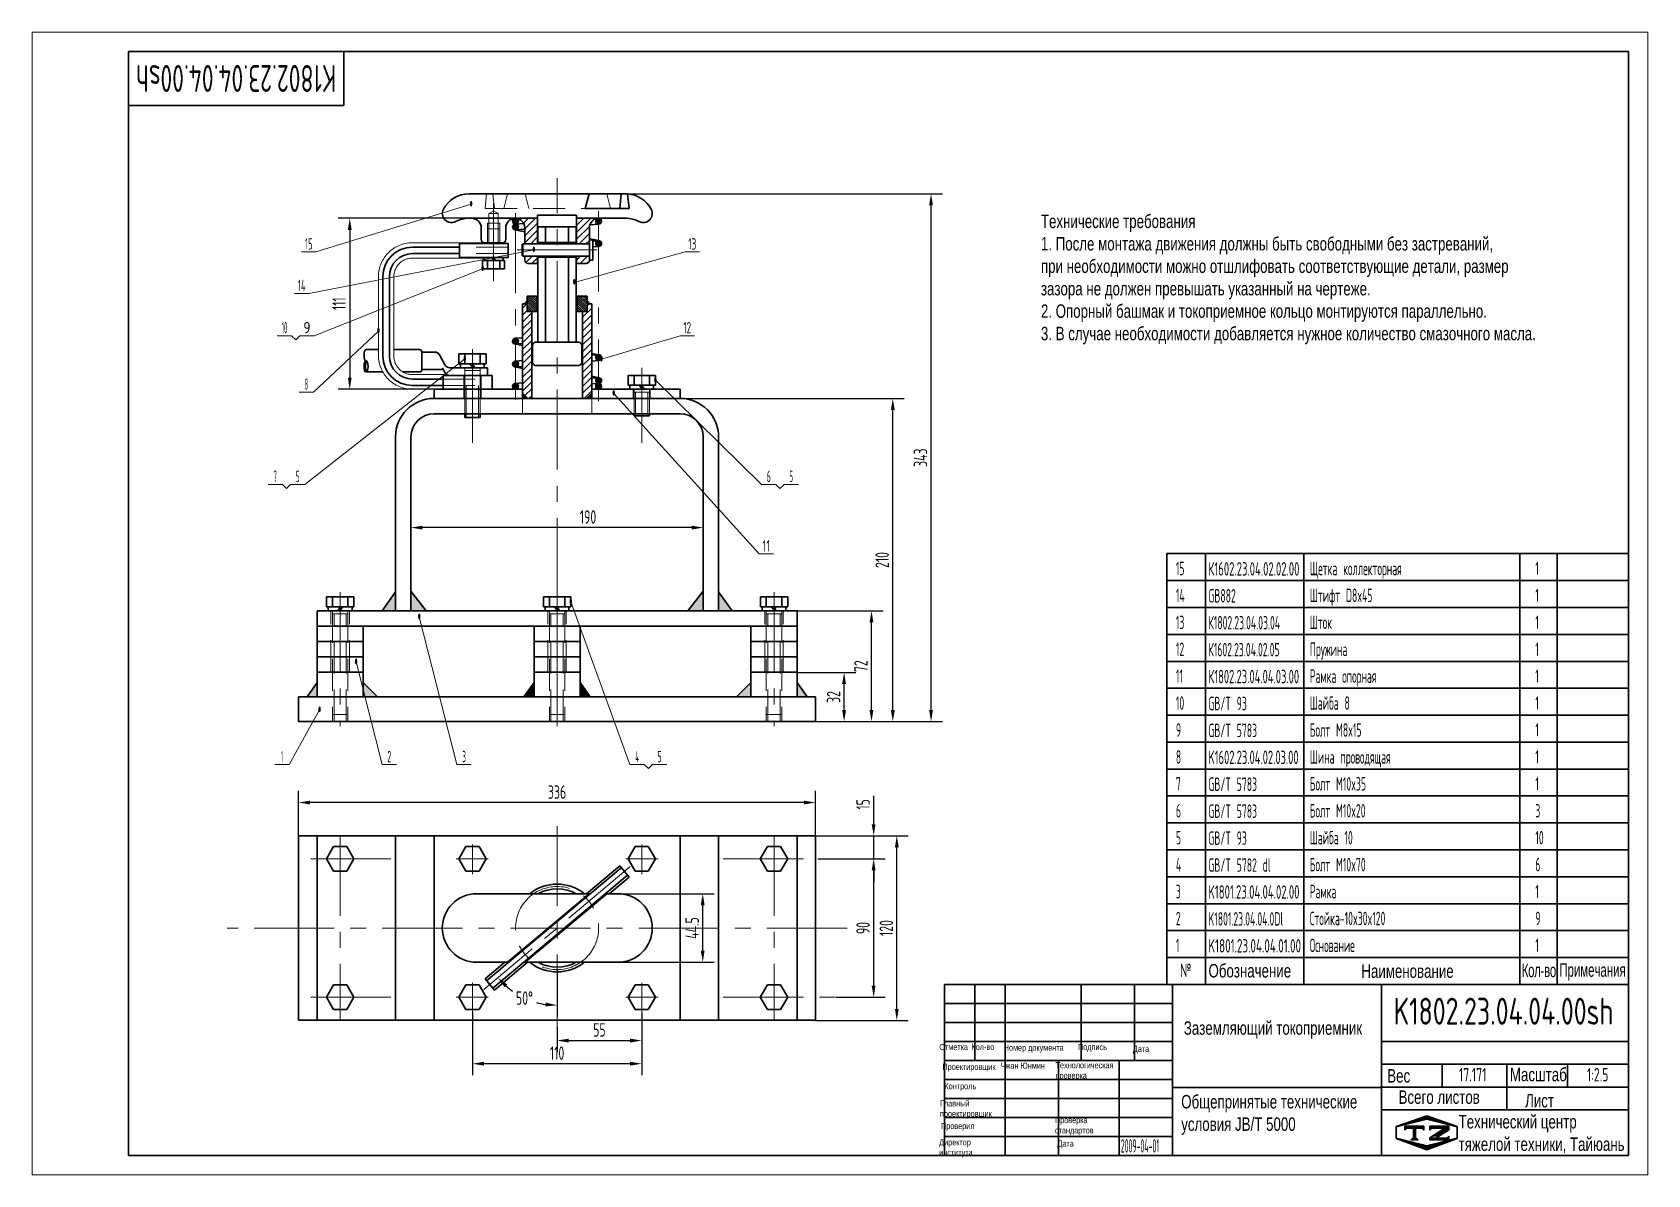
# Model space of a CAD drawing. Header units: millimetres. Extents: x 0 to 1050, y 0 to 742.
import ezdxf
from ezdxf.enums import TextEntityAlignment as Align

# ---------------------------------------------------------------- set-up
doc = ezdxf.new("R2010")
doc.units = ezdxf.units.MM
doc.header["$LTSCALE"] = 25
for name, pattern in [('F', [0.75, 0.5, -0.25]), ('G', [2, 1.25, -0.25, 0.25, -0.25]), ('K', [2.5, 1.25, -0.25, 0.25, -0.25, 0.25, -0.25])]:
    doc.linetypes.add(name, pattern=pattern)
doc.layers.get('0').update_dxf_attribs({"lineweight": 30})
doc.layers.get('Defpoints').update_dxf_attribs({"lineweight": 30})
for name, color, linetype, lineweight in [('01', 7, 'Continuous', 30), ('02', 1, 'Continuous', 13), ('04', 2, 'F', 13), ('05', 4, 'G', 13), ('07', 6, 'K', 13), ('08', 1, 'Continuous', 13), ('11', 3, 'Continuous', 13), ('THICK', 7, 'Continuous', 30)]:
    doc.layers.add(name, color=color, linetype=linetype, lineweight=lineweight)
doc.styles.add('HZLIB', font='TXT.shx', dxfattribs={"width": 0.5, "height": 8.75})
doc.styles.get("Standard").update_dxf_attribs({"font": 'isocp', "width": 0.707, "bigfont": 'intecad.shx'})
doc.dimstyles.new('INTE', dxfattribs={"dimscale": 2.5, "dimtxt": 3.5, "dimasz": 3, "dimexe": 3, "dimexo": 0, "dimgap": 1, "dimtad": 1, "dimdec": 1, "dimdsep": 46, "dimtxsty": 'Standard', "dimcen": 0, "dimclrd": 1, "dimclre": 1, "dimclrt": 3, "dimaunit": 1, "dimadec": 0, "dimazin": 0, "dimtfac": 1, "dimtdec": 1, "dimtmove": 0, "dimatfit": 0, "dimfxl": 0, "dimarcsym": 0})
doc.dimstyles.new('INTE$2', dxfattribs={"dimscale": 2.5, "dimtxt": 3.5, "dimasz": 3, "dimexe": 3, "dimexo": 0, "dimgap": 1, "dimtad": 1, "dimtih": 1, "dimtoh": 1, "dimdec": 3, "dimdsep": 46, "dimtxsty": 'Standard', "dimcen": 0, "dimclrd": 1, "dimclre": 1, "dimclrt": 3, "dimaunit": 1, "dimadec": 0, "dimazin": 0, "dimtfac": 1, "dimtmove": 0, "dimatfit": 0, "dimfxl": 0, "dimarcsym": 0})
pattern_1 = [(45, (1407.6968, 81.3202), (-0.4490128, 0.4490128), [])]
pattern_2 = [(45, (1407.6968, 80.9202), (-0.4490128, 0.4490128), [])]

msp = doc.modelspace()

# ---------------------------------------------------------------- texts
at = {"style": 'HZLIB', "width": 0.5}
for s, p in [('15', (743.3333, 389.6433)), ('Щетка коллекторная', (830.345, 389.649)), ('1', (976.9885, 389.6732)), ('14', (743.3333, 372.1433)), ('GB882', (764.4928, 371.8767)), ('Штифт D8x45', (830.345, 372.15)), ('1', (976.9885, 372.1742)), ('13', (743.3333, 354.6433)), ('К1802.23.04.03.04', (764.4928, 354.3777)), ('Шток', (830.345, 354.651)), ('1', (976.9885, 354.6752)), ('12', (743.3333, 337.1433)), ('К1602.23.04.02.05', (764.4928, 336.8787)), ('Пружина', (830.345, 337.152)), ('1', (976.9885, 337.1762)), ('11', (743.3333, 319.6433)), ('Рамка опорная', (830.345, 319.653)), ('1', (976.9885, 319.6772)), ('10', (743.3333, 302.1433)), ('GB/T 93', (764.4928, 301.8807)), ('Шайба 8', (830.345, 302.154)), ('1', (976.9885, 302.1782)), ('9', (743.3333, 284.6433)), ('GB/T 5783', (764.4928, 284.3817)), ('Болт M8x15', (830.345, 284.655)), ('1', (976.9885, 284.6792)), ('8', (743.3333, 267.1433)), ('Шина проводящая', (830.345, 267.156)), ('1', (976.9885, 267.1802)), ('7', (743.3333, 249.6433)), ('GB/T 5783', (764.4928, 249.3837)), ('Болт M10x35', (830.345, 249.657)), ('1', (976.9885, 249.6812)), ('6', (743.3333, 232.1433)), ('GB/T 5783', (764.4928, 231.8847)), ('Болт M10x20', (830.345, 232.158)), ('3', (976.9885, 232.1822)), ('5', (743.3333, 214.6433)), ('GB/T 93', (764.4928, 214.3857)), ('Шайба 10', (830.345, 214.659)), ('10', (976.9885, 214.6832)), ('4', (743.3333, 197.1433)), ('GB/T 5782 dl', (764.4928, 196.8867)), ('Болт M10x70', (830.345, 197.16)), ('6', (976.9885, 197.1842)), ('3', (743.3333, 179.6433)), ('Рамка', (830.345, 179.661)), ('1', (976.9885, 179.6852)), ('2', (743.3333, 162.1433)), ('K1801.23.04.04.0Dl', (764.4928, 161.8887)), ('Стойка-10x30x120', (830.345, 162.162)), ('9', (976.9885, 162.1862)), ('1', (743.3333, 144.6433)), ('Основание', (830.345, 144.663)), ('1', (976.9885, 144.6872))]:
    msp.add_text(s, height=8.75, dxfattribs=at).set_placement(p)
at = {"style": 'HZLIB'}
for s, width, p, p2 in [('К1602.23.04.02.02.00', 0.450504, (764.4928, 389.3757), (823.6215, 389.3757)), ('К1802.23.04.04.03.00', 0.448982, (764.4928, 319.3797), (823.4217, 319.3797)), ('K1602.23.04.02.03.00', 0.446439, (764.4928, 266.8827), (823.0879, 266.8827)), ('K1801.23.04.04.02.00', 0.461183, (764.4928, 179.3877), (823.6779, 179.3877)), ('K1801.23.04.04.01.00', 0.479821, (764.4928, 144.3897), (824.6704, 144.3897))]:
    msp.add_text(s, height=8.75, dxfattribs=dict(at, width=width)).set_placement(p, p2, align=Align.FIT)
at = {"layer": '02', "ltscale": 1.666667, "width": 0.605172}
for p, p2 in [((284.3092, 629.2032), (286.1092, 629.2032)), ((325.0781, 599.5297), (326.8781, 599.5297)), ((291.8046, 587.3297), (293.6046, 587.3297)), ((351.3755, 578.4657), (353.1755, 578.4657)), ((224.094, 546.7223), (225.894, 546.7223)), ((280.2046, 528.8297), (282.0046, 528.8297)), ((369.0846, 528.4789), (370.8846, 528.4789)), ((404.0896, 514.8297), (405.8896, 514.8297)), ((377.016, 506.2911), (378.816, 506.2911)), ((349.0896, 370.8297), (350.8896, 370.8297)), ((250.6173, 361.0013), (252.4173, 361.0013)), ((209.527, 331.7855), (211.327, 331.7855)), ((185.8211, 300.5957), (187.6211, 300.5957))]:
    msp.add_text('\\M+5A1F1', height=3, dxfattribs=at).set_placement(p, p2, align=Align.FIT)
at = {"layer": '04', "attachment_point": 1}
for s, insert, char_height, width in [('{\\fArial|b0|i0|c0|p34;\\C3;Технические требования\\P1. После монтажа движения должны быть свободными без застреваний,\\Pпри необходимости можно отшлифовать соответствующие детали, размер\\Pзазора не должен превышать указанный на чертеже.\\P2. Опорный башмак и токоприемное кольцо монтируются параллельно.\\P3. В случае необходимости добавляется нужное количество смазочного масла.}', (655.5962, 624.0272), 8.75, 614.191521), ('{\\fArial|b0|i0|c204|p34;\\C250;Отметка}', (589.5909, 84.9694), 4, 0.131131), ('{\\fArial|b0|i0|c204|p34;\\C250;Проверка\\Pстандартов}', (664.7359, 37.5), 4, 72.764082)]:
    msp.add_mtext(s, dxfattribs=dict(at, insert=insert, char_height=char_height, width=width))
for s, insert, char_height in [('{\\Fisocp,intecad|c204;\\C250;№}', (746.0161, 137.1694), 8.75), ('{\\fArial|b0|i0|c204|p34;\\C250;Обозначение}', (764.513, 136.9295), 8.75), ('{\\fArial|b0|i0|c204|p34;\\C250;Наименование}', (863.8892, 136.6859), 8.75), ('{\\fArial|b0|i0|c204|p34;\\W0.607;\\T0.95;\\C250;Кол-во}', (968.1854, 137.1475), 8.75), ('{\\fArial|b0|i0|c204|p34;\\W0.607;\\C250;Примечания}', (992.5946, 137.4006), 8.75), ('{\\fArial|b0|i0|c204|p34;\\C3;Заземляющий токоприемник}', (748.4794, 99.7157), 8.75), ('{\\fArial|b0|i0|c204|p34;\\C250;Кол-во}', (610.4406, 85.1004), 4), ('{\\fArial|b0|i0|c204|p34;\\C250;Номер документа}', (631.4214, 84.5763), 4), ('{\\fArial|b0|i0|c204|p34;\\C250;Подпись}', (679.6774, 84.9694), 4), ('{\\fArial|b0|i0|c204|p34;\\C250;Дата}', (715.3448, 83.7902), 4), ('{\\fArial|b0|i0|c204|p34;\\C250;Проектировщик}', (591.5658, 72.096), 4), ('{\\fArial|b0|i0|c204|p34;\\C250;Чжан Юнмин}', (629.4625, 72.8821), 4), ('{\\fArial|b0|i0|c204|p34;\\C250;Технологическая\\Pпроверка}', (665.1299, 73.1441), 4), ('{\\fArial|b0|i0|c204|p34;\\C250;Вес}', (880.7344, 68.6279), 8.75), ('{\\fArial|b0|i0|c204|p34;\\C250;Масштаб}', (960.4464, 69.4662), 8.75), ('{\\fArial|b0|i0|c204|p34;\\C250;Контроль}', (592.8771, 59.5185), 4), ('{\\fArial|b0|i0|c204|p34;\\C250;Всего листов}', (888.0763, 54.7952), 8.75), ('{\\fArial|b0|i0|c204|p34;\\C250;Главный\\Pпроектировщик}', (589.9917, 48.3427), 4), ('{\\fArial|b0|i0|c204|p34;\\C250;Общепринятые технические\\Pусловия \\fArial|b0|i0|c0|p34;JB/T 5000}', (746.8025, 51.8196), 8.75), ('{\\fArial|b0|i0|c204|p34;\\C250;Лист}', (970.3055, 52.4898), 8.75), ('{\\fArial|b0|i0|c204|p34;\\C250;Проверил}', (590.6473, 33.6689), 4), ('{\\fArial|b0|i0|c204|p34;\\C250;Технический центр\\Pтяжелой техники, Тайюань}', (927.1028, 38.801), 8.75), ('{\\fArial|b0|i0|c204|p34;\\C250;Директор\\Pинститута}', (589.4672, 23.0566), 4), ('{\\fArial|b0|i0|c204|p34;\\C250;Дата}', (666.3095, 22.2705), 4)]:
    msp.add_mtext(s, dxfattribs=dict(at, insert=insert, char_height=char_height))
at = {"layer": '11', "width": 0.63526}
msp.add_text('K1802.23.04.04.00sh', height=17.5, rotation=180, dxfattribs=at).set_placement((197.5, 721.25), (67.5, 721.25), align=Align.FIT)
at = {"layer": '11', "ltscale": 1.666667}
for s, height, width, p, p2 in [('15', 7.42462, 0.615135, (177.2064, 601.2552), (182.1911, 601.2552)), ('13', 7.42462, 0.647779, (426.3607, 601.2552), (431.6099, 601.2552)), ('14', 7.42462, 0.578769, (172.6729, 574.2706), (177.6146, 574.2706)), ('10', 7.42462, 0.47098, (162.071, 546.8296), (165.7455, 546.8296)), ('9', 7.4246, 1.024555, (176.1473, 546.8296), (180.8758, 546.8296)), ('12', 7.42462, 0.611465, (423.1531, 546.8296), (428.1927, 546.8296)), ('8', 7.4246, 0.514182, (177.09, 510.0756), (179.1897, 510.0756)), ('7', 7.4246, 0.514182, (156.8916, 450.1323), (158.9913, 450.1323)), ('5', 7.4246, 0.527686, (171.3862, 450.1323), (173.7033, 450.1323)), ('6', 7.4246, 0.600695, (477.3449, 450.1323), (480.0191, 450.1323)), ('5', 7.4246, 0.527686, (492.1267, 450.1323), (494.4439, 450.1323)), ('11', 7.42462, 0.798543, (474.5466, 404.9805), (479.5862, 404.9805)), ('1', 7.4246, 0.404, (161.7912, 268.063), (162.8411, 268.063)), ('2', 7.4246, 0.562593, (230.7922, 268.063), (233.3404, 268.063)), ('3', 7.4246, 0.527686, (279.5049, 268.063), (281.822, 268.063)), ('4', 7.4246, 0.480131, (391.9581, 268.063), (394.2752, 268.063)), ('5', 7.4246, 0.597713, (406.4077, 268.063), (409.0323, 268.063))]:
    msp.add_text(s, height=height, dxfattribs=dict(at, width=width)).set_placement(p, p2, align=Align.FIT)
at = {"layer": '11'}
for s, height, width, p, p2 in [('K1802.23.04.04.00sh', 17.5, 0.697931, (884.8375, 97.5), (1027.6625, 97.5)), ('17.171', 8.75, 0.67223, (927.2799, 60.625), (945.2201, 60.625)), ('1:2.5', 8.75, 0.662654, (1010.567, 60.625), (1024.433, 60.625)), ('2009-04-01', 8.75, 0.423061, (707.5, 14.375), (732.5, 14.375))]:
    msp.add_text(s, height=height, dxfattribs=dict(at, width=width)).set_placement(p, p2, align=Align.FIT)

# ---------------------------------------------------------------- blocks, each defined once
blk = doc.blocks.new('*D3')
at = {"layer": '08', "color": 1, "lineweight": -2, "ltscale": 1.666667}
blk.add_line((341.1, 133.1), (341.1, 102.6), dxfattribs=at)
for start, end in [(228.5637, 234.7507), (254.4487, 261.4363)]:
    blk.add_arc((341.1, 160.3), 50.2, start, end, dxfattribs=at)
at = {"layer": '08', "color": 1, "ltscale": 1.666667}
for points in [[(307, 121.8), (308.8, 123.6), (302.6, 128)], [(333.7, 111.9), (333.5, 109.4), (341.1, 110.1)]]:
    blk.add_solid(points, dxfattribs=at)
at = {"layer": 'Defpoints', "color": 0, "ltscale": 1.666667}
for p in [(388.7, 200.3), (341.1, 187.4), (341.1, 133.1), (293.5, 120.4), (313.5, 118.4)]:
    blk.add_point(p, dxfattribs=at)
at = {"layer": '08', "color": 3, "ltscale": 1.666667, "insert": (319.9, 114.8), "char_height": 8.75, "attachment_point": 5}
blk.add_mtext('50%%d', dxfattribs=at)
blk = doc.blocks.new('*U2')
at = {"layer": '01'}
for p, q in [((0, 8.9), (-8, 4.3)), ((-8, 4.3), (-8, 0)), ((-8, -4.3), (-8, 0)), ((8, 4.3), (0, 8.9)), ((8, 0), (8, 4.3)), ((8, 0), (8, -4.3)), ((0, -8.9), (-8, -4.3)), ((8, -4.3), (0, -8.9))]:
    blk.add_line(p, q, dxfattribs=at)
at = {"layer": '05'}
for p, q in [((-9.9, 0), (9.3, 0)), ((0, -10.7), (0, 10.3))]:
    blk.add_line(p, q, dxfattribs=at)
blk = doc.blocks.new('*D4')
at = {"layer": '08', "color": 1, "lineweight": -2, "ltscale": 1.666667}
for p, q in [((509.1, 220.3), (569.4, 220.3)), ((561.9, 107.8), (561.9, 212.8)), ((509.1, 100.3), (569.4, 100.3))]:
    blk.add_line(p, q, dxfattribs=at)
at = {"layer": '08', "color": 1, "ltscale": 1.666667}
for points in [[(560.7, 212.8), (563.2, 212.8), (561.9, 220.3)], [(560.7, 107.8), (563.2, 107.8), (561.9, 100.3)]]:
    blk.add_solid(points, dxfattribs=at)
at = {"layer": 'Defpoints', "color": 0, "ltscale": 1.666667}
for p in [(509.1, 220.3), (561.9, 220.3), (509.1, 100.3)]:
    blk.add_point(p, dxfattribs=at)
at = {"layer": '08', "color": 3, "ltscale": 1.666667, "insert": (555.1, 160.3), "char_height": 8.75, "attachment_point": 5, "rotation": 90}
blk.add_mtext('120', dxfattribs=at)
blk = doc.blocks.new('*D5')
at = {"layer": '08', "color": 1, "lineweight": -2, "ltscale": 1.666667}
for p, q in [((522.5, 205.3), (554.4, 205.3)), ((546.9, 122.8), (546.9, 197.8)), ((522.5, 115.3), (554.4, 115.3))]:
    blk.add_line(p, q, dxfattribs=at)
at = {"layer": '08', "color": 1, "ltscale": 1.666667}
for points in [[(545.6, 197.8), (548.1, 197.8), (546.9, 205.3)], [(545.6, 122.8), (548.1, 122.8), (546.9, 115.3)]]:
    blk.add_solid(points, dxfattribs=at)
at = {"layer": 'Defpoints', "color": 0, "ltscale": 1.666667}
for p in [(522.5, 205.3), (546.9, 205.3), (522.5, 115.3)]:
    blk.add_point(p, dxfattribs=at)
at = {"layer": '08', "color": 3, "ltscale": 1.666667, "insert": (540, 160.3), "char_height": 8.75, "attachment_point": 5, "rotation": 90}
blk.add_mtext('90', dxfattribs=at)
blk = doc.blocks.new('*D6')
at = {"layer": '08', "color": 1, "lineweight": -2, "ltscale": 1.666667}
for p, q in [((546.9, 227.8), (546.9, 246.2)), ((509.1, 220.3), (554.4, 220.3)), ((546.9, 205.3), (546.9, 220.3)), ((510.5, 205.3), (554.4, 205.3)), ((546.9, 197.8), (546.9, 190.3))]:
    blk.add_line(p, q, dxfattribs=at)
at = {"layer": '08', "color": 1, "ltscale": 1.666667}
for points in [[(545.6, 227.8), (548.1, 227.8), (546.9, 220.3)], [(545.6, 197.8), (548.1, 197.8), (546.9, 205.3)]]:
    blk.add_solid(points, dxfattribs=at)
at = {"layer": 'Defpoints', "color": 0, "ltscale": 1.666667}
for p in [(509.1, 220.3), (546.9, 220.3), (510.5, 205.3)]:
    blk.add_point(p, dxfattribs=at)
at = {"layer": '08', "color": 3, "ltscale": 1.666667, "insert": (540, 240.7), "char_height": 8.75, "attachment_point": 5, "rotation": 90}
blk.add_mtext('15', dxfattribs=at)
blk = doc.blocks.new('*D7')
at = {"layer": '08', "color": 1, "lineweight": -2, "ltscale": 1.666667}
for p, q in [((173.1, 220.3), (173.1, 249.4)), ((501.6, 241.9), (180.6, 241.9)), ((509.1, 220.3), (509.1, 249.4))]:
    blk.add_line(p, q, dxfattribs=at)
at = {"layer": '08', "color": 1, "ltscale": 1.666667}
for points in [[(180.6, 243.1), (180.6, 240.6), (173.1, 241.9)], [(501.6, 243.1), (501.6, 240.6), (509.1, 241.9)]]:
    blk.add_solid(points, dxfattribs=at)
at = {"layer": 'Defpoints', "color": 0, "ltscale": 1.666667}
for p in [(173.1, 241.9), (173.1, 220.3), (509.1, 220.3)]:
    blk.add_point(p, dxfattribs=at)
at = {"layer": '08', "color": 3, "ltscale": 1.666667, "insert": (341.1, 248.7), "char_height": 8.75, "attachment_point": 5}
blk.add_mtext('336', dxfattribs=at)
blk = doc.blocks.new('*U8')
at = {"layer": '01'}
for p, q in [((-7.7, 2.6), (-7.7, 0)), ((0, 2.6), (-7.7, 2.6)), ((-7.7, 0), (0, 0)), ((0, 0), (-1.5, 2.6)), ((0, 2.6), (1.5, 0)), ((0, 2.6), (7.7, 2.6)), ((7.7, 0), (0, 0)), ((7.7, 2.6), (7.7, 0))]:
    blk.add_line(p, q, dxfattribs=at)
at = {"layer": '05'}
blk.add_line((0, 4.7), (0, -2.1), dxfattribs=at)
blk = doc.blocks.new('*D9')
at = {"layer": '08', "color": 1, "lineweight": -2, "ltscale": 1.666667}
for p, q in [((371.1, 637.5), (591.7, 637.5)), ((584.2, 302), (584.2, 630)), ((509.1, 294.5), (591.7, 294.5))]:
    blk.add_line(p, q, dxfattribs=at)
at = {"layer": '08', "color": 1, "ltscale": 1.666667}
for points in [[(582.9, 630), (585.4, 630), (584.2, 637.5)], [(582.9, 302), (585.4, 302), (584.2, 294.5)]]:
    blk.add_solid(points, dxfattribs=at)
at = {"layer": 'Defpoints', "color": 0, "ltscale": 1.666667}
for p in [(371.1, 637.5), (584.2, 637.5), (509.1, 294.5)]:
    blk.add_point(p, dxfattribs=at)
at = {"layer": '08', "color": 3, "ltscale": 1.666667, "insert": (577.3, 466), "char_height": 8.75, "attachment_point": 5, "rotation": 90}
blk.add_mtext('343', dxfattribs=at)
blk = doc.blocks.new('*U1')
at = {"layer": '01'}
for p, q in [((-7.7, 2.6), (-7.7, 0)), ((0, 2.6), (-7.7, 2.6)), ((-7.7, 0), (0, 0)), ((0, 0), (-1.5, 2.6)), ((0, 2.6), (1.5, 0)), ((0, 2.6), (7.7, 2.6)), ((7.7, 0), (0, 0)), ((7.7, 2.6), (7.7, 0))]:
    blk.add_line(p, q, dxfattribs=at)
at = {"layer": '05'}
blk.add_line((0, 4.7), (0, -2.1), dxfattribs=at)
blk = doc.blocks.new('*D10')
at = {"layer": '08', "color": 1, "lineweight": -2, "ltscale": 1.666667}
for p, q in [((286.1, 105.5), (286.1, 64.6)), ((396.1, 105.5), (396.1, 64.6)), ((388.6, 72.1), (293.6, 72.1))]:
    blk.add_line(p, q, dxfattribs=at)
at = {"layer": '08', "color": 1, "ltscale": 1.666667}
for points in [[(293.6, 73.4), (293.6, 70.9), (286.1, 72.1)], [(388.6, 73.4), (388.6, 70.9), (396.1, 72.1)]]:
    blk.add_solid(points, dxfattribs=at)
at = {"layer": 'Defpoints', "color": 0, "ltscale": 1.666667}
for p in [(286.1, 105.5), (396.1, 105.5), (286.1, 72.1)]:
    blk.add_point(p, dxfattribs=at)
at = {"layer": '08', "color": 3, "ltscale": 1.666667, "insert": (341.1, 79), "char_height": 8.75, "attachment_point": 5}
blk.add_mtext('110', dxfattribs=at)
blk = doc.blocks.new('*D11')
at = {"layer": '08', "color": 1, "lineweight": -2, "ltscale": 1.666667}
for p, q in [((341.1, 95.8), (341.1, 79.7)), ((396.1, 95.5), (396.1, 79.7)), ((348.6, 87.2), (388.6, 87.2))]:
    blk.add_line(p, q, dxfattribs=at)
at = {"layer": '08', "color": 1, "ltscale": 1.666667}
for points in [[(348.6, 88.4), (348.6, 85.9), (341.1, 87.2)], [(388.6, 88.4), (388.6, 85.9), (396.1, 87.2)]]:
    blk.add_solid(points, dxfattribs=at)
at = {"layer": 'Defpoints', "color": 0, "ltscale": 1.666667}
for p in [(341.1, 95.8), (396.1, 95.5), (396.1, 87.2)]:
    blk.add_point(p, dxfattribs=at)
at = {"layer": '08', "color": 3, "ltscale": 1.666667, "insert": (368.6, 94.1), "char_height": 8.75, "attachment_point": 5}
blk.add_mtext('55', dxfattribs=at)
blk = doc.blocks.new('*D12')
at = {"layer": '08', "color": 1, "lineweight": -2, "ltscale": 1.666667}
for p, q in [((497.1, 326.5), (535.2, 326.5)), ((527.7, 302), (527.7, 319)), ((509.1, 294.5), (535.2, 294.5))]:
    blk.add_line(p, q, dxfattribs=at)
at = {"layer": '08', "color": 1, "ltscale": 1.666667}
for points in [[(526.4, 319), (528.9, 319), (527.7, 326.5)], [(526.4, 302), (528.9, 302), (527.7, 294.5)]]:
    blk.add_solid(points, dxfattribs=at)
at = {"layer": 'Defpoints', "color": 0, "ltscale": 1.666667}
for p in [(497.1, 326.5), (527.7, 326.5), (509.1, 294.5)]:
    blk.add_point(p, dxfattribs=at)
at = {"layer": '08', "color": 3, "ltscale": 1.666667, "insert": (520.8, 310.5), "char_height": 8.75, "attachment_point": 5, "rotation": 90}
blk.add_mtext('32', dxfattribs=at)
blk = doc.blocks.new('*D13')
at = {"layer": '08', "color": 1, "lineweight": -2, "ltscale": 1.666667}
for p, q in [((497.1, 366.5), (553, 366.5)), ((545.5, 302), (545.5, 359)), ((509.1, 294.5), (553, 294.5))]:
    blk.add_line(p, q, dxfattribs=at)
at = {"layer": '08', "color": 1, "ltscale": 1.666667}
for points in [[(544.2, 359), (546.7, 359), (545.5, 366.5)], [(544.2, 302), (546.7, 302), (545.5, 294.5)]]:
    blk.add_solid(points, dxfattribs=at)
at = {"layer": 'Defpoints', "color": 0, "ltscale": 1.666667}
for p in [(497.1, 366.5), (545.5, 366.5), (509.1, 294.5)]:
    blk.add_point(p, dxfattribs=at)
at = {"layer": '08', "color": 3, "ltscale": 1.666667, "insert": (538.6, 330.5), "char_height": 8.75, "attachment_point": 5, "rotation": 90}
blk.add_mtext('72', dxfattribs=at)
blk = doc.blocks.new('*D14')
at = {"layer": '08', "color": 1, "lineweight": -2, "ltscale": 1.666667}
for p, q in [((421.1, 504.5), (566.8, 504.5)), ((559.3, 302), (559.3, 497)), ((509.1, 294.5), (566.8, 294.5))]:
    blk.add_line(p, q, dxfattribs=at)
at = {"layer": '08', "color": 1, "ltscale": 1.666667}
for points in [[(558.1, 497), (560.6, 497), (559.3, 504.5)], [(558.1, 302), (560.6, 302), (559.3, 294.5)]]:
    blk.add_solid(points, dxfattribs=at)
at = {"layer": 'Defpoints', "color": 0, "ltscale": 1.666667}
for p in [(421.1, 504.5), (559.3, 504.5), (509.1, 294.5)]:
    blk.add_point(p, dxfattribs=at)
at = {"layer": '08', "color": 3, "ltscale": 1.666667, "insert": (552.4, 399.5), "char_height": 8.75, "attachment_point": 5, "rotation": 90}
blk.add_mtext('210', dxfattribs=at)
blk = doc.blocks.new('*D15')
at = {"layer": '08', "color": 1, "lineweight": -2, "ltscale": 1.666667}
for p, q in [((380.8, 182.6), (443.3, 182.6)), ((435.8, 145.6), (435.8, 175.1)), ((375.5, 138.1), (443.3, 138.1))]:
    blk.add_line(p, q, dxfattribs=at)
at = {"layer": '08', "color": 1, "ltscale": 1.666667}
for points in [[(434.5, 175.1), (437, 175.1), (435.8, 182.6)], [(434.5, 145.6), (437, 145.6), (435.8, 138.1)]]:
    blk.add_solid(points, dxfattribs=at)
at = {"layer": 'Defpoints', "color": 0, "ltscale": 1.666667}
for p in [(380.8, 182.6), (435.8, 182.6), (375.5, 138.1)]:
    blk.add_point(p, dxfattribs=at)
at = {"layer": '08', "color": 3, "ltscale": 1.666667, "insert": (428.9, 160.3), "char_height": 8.75, "attachment_point": 5, "rotation": 90}
blk.add_mtext('44.5', dxfattribs=at)
blk = doc.blocks.new('*D16')
at = {"layer": '08', "color": 1, "lineweight": -2, "ltscale": 1.666667}
for p, q in [((246.1, 433.8), (246.1, 413.1)), ((436.1, 433.8), (436.1, 413.1)), ((428.6, 420.6), (253.6, 420.6))]:
    blk.add_line(p, q, dxfattribs=at)
at = {"layer": '08', "color": 1, "ltscale": 1.666667}
for points in [[(253.6, 421.8), (253.6, 419.3), (246.1, 420.6)], [(428.6, 421.8), (428.6, 419.3), (436.1, 420.6)]]:
    blk.add_solid(points, dxfattribs=at)
at = {"layer": 'Defpoints', "color": 0, "ltscale": 1.666667}
for p in [(246.1, 433.8), (436.1, 433.8), (246.1, 420.6)]:
    blk.add_point(p, dxfattribs=at)
at = {"layer": '08', "color": 3, "ltscale": 1.666667, "insert": (361.2, 427.5), "char_height": 8.75, "attachment_point": 5}
blk.add_mtext('190', dxfattribs=at)
blk = doc.blocks.new('*D17')
at = {"layer": '08', "color": 1, "lineweight": -2, "ltscale": 1.666667}
for p, q in [((308.1, 621.6), (198.8, 621.6)), ((206.3, 614.1), (206.3, 518)), ((267.1, 510.5), (198.8, 510.5))]:
    blk.add_line(p, q, dxfattribs=at)
at = {"layer": '08', "color": 1, "ltscale": 1.666667}
for points in [[(205.1, 614.1), (207.6, 614.1), (206.3, 621.6)], [(205.1, 518), (207.6, 518), (206.3, 510.5)]]:
    blk.add_solid(points, dxfattribs=at)
at = {"layer": 'Defpoints', "color": 0, "ltscale": 1.666667}
for p in [(308.1, 621.6), (206.3, 510.5), (267.1, 510.5)]:
    blk.add_point(p, dxfattribs=at)
at = {"layer": '08', "color": 3, "ltscale": 1.666667, "insert": (199.4, 566.1), "char_height": 8.75, "attachment_point": 5, "rotation": 90}
blk.add_mtext('111', dxfattribs=at)
blk = doc.blocks.new('*U30', base_point=(251.96, 168.31))
at = {"layer": '01'}
for p, q in [((251.96, 168.31), (251.96, 182.31)), ((195.96, 168.31), (251.96, 168.31))]:
    blk.add_line(p, q, dxfattribs=at)
blk = doc.blocks.new('*U31')
at = {"layer": '01'}
for points in [[(415, 292), (25, 292)], [(25, 292), (25, 5)], [(415, 5), (415, 292)], [(25, 5), (415, 5)]]:
    blk.add_lwpolyline(points, dxfattribs=at)
at = {"layer": '02'}
for points in [[(420, 297), (0, 297)], [(0, 297), (0, 0)], [(420, 0), (420, 297)], [(0, 0), (420, 0)]]:
    blk.add_lwpolyline(points, dxfattribs=at)
blk = doc.blocks.new('*X51')
at = {"color": 0}
for p, q in [((127.06, 7.8), (132.06, 7.8)), ((127.06, 7.5), (132.06, 7.5)), ((127.06, 7.2), (127.32, 7.2)), ((127.84, 5.4), (129.64, 5.4)), ((128.3, 5.7), (130.1, 5.7)), ((128.77, 6), (130.57, 6)), ((129.23, 6.3), (131.04, 6.3)), ((129.7, 6.6), (131.51, 6.6)), ((130.16, 6.9), (131.98, 6.9)), ((130.62, 7.2), (132.06, 7.2))]:
    blk.add_line(p, q, dxfattribs=at)
blk = doc.blocks.new('*X52')
at = {"color": 0}
for p, q in [((127.06, 4.8), (132.06, 4.8)), ((127.06, 4.5), (132.06, 4.5)), ((131.84, 5.1), (132.06, 5.1))]:
    blk.add_line(p, q, dxfattribs=at)
blk = doc.blocks.new('*X50')
at = {"color": 0}
for p, q in [((122.34, 4.5), (123.72, 4.5)), ((122.82, 4.8), (123.24, 4.8))]:
    blk.add_line(p, q, dxfattribs=at)
blk = doc.blocks.new('*X49')
at = {"color": 0}
for p, q in [((120.53, 7.8), (125.53, 7.8)), ((120.53, 7.5), (125.53, 7.5)), ((120.53, 7.2), (120.79, 7.2)), ((125.27, 7.2), (125.53, 7.2))]:
    blk.add_line(p, q, dxfattribs=at)
blk = doc.blocks.new('*X48')
at = {"color": 0}
for p, q in [((120.66, 8.7), (121.92, 8.7)), ((121.52, 9), (123.12, 9)), ((122.38, 9.3), (124.32, 9.3)), ((123.24, 9.6), (125.52, 9.6)), ((124.1, 9.9), (128.52, 9.9)), ((124.97, 10.2), (127.67, 10.2)), ((125.83, 10.5), (126.82, 10.5)), ((127.02, 9.6), (129.37, 9.6)), ((128.22, 9.3), (130.22, 9.3)), ((129.42, 9), (131.07, 9)), ((130.62, 8.7), (131.92, 8.7)), ((118.22, 7.8), (118.32, 7.8)), ((118.22, 7.5), (118.27, 7.5)), ((118.22, 7.2), (118.27, 7.2)), ((118.22, 6.9), (118.27, 6.9)), ((118.22, 6.6), (118.27, 6.6)), ((118.22, 6.3), (118.27, 6.3)), ((118.22, 6), (118.27, 6)), ((118.22, 5.7), (118.27, 5.7)), ((118.22, 5.4), (118.27, 5.4)), ((118.22, 5.1), (118.27, 5.1)), ((118.22, 4.8), (118.27, 4.8)), ((118.79, 4.5), (119.42, 4.5)), ((118.94, 8.1), (119.52, 8.1)), ((119.8, 8.4), (120.72, 8.4)), ((131.82, 8.4), (132.77, 8.4)), ((133.02, 8.1), (133.62, 8.1)), ((133.12, 4.5), (133.76, 4.5)), ((134.22, 7.8), (134.32, 7.8)), ((134.27, 7.5), (134.32, 7.5)), ((134.27, 7.2), (134.32, 7.2)), ((134.27, 6.9), (134.32, 6.9)), ((134.27, 6.6), (134.32, 6.6)), ((134.27, 6.3), (134.32, 6.3)), ((134.27, 6), (134.32, 6)), ((134.27, 5.7), (134.32, 5.7)), ((134.27, 5.4), (134.32, 5.4)), ((134.27, 5.1), (134.32, 5.1)), ((134.27, 4.8), (134.32, 4.8)), ((119.61, 4.2), (120.62, 4.2)), ((120.43, 3.9), (121.82, 3.9)), ((121.26, 3.6), (123.02, 3.6)), ((122.08, 3.3), (124.22, 3.3)), ((122.91, 3), (125.42, 3)), ((123.73, 2.7), (128.89, 2.7)), ((124.55, 2.4), (128.07, 2.4)), ((125.38, 2.1), (127.26, 2.1)), ((126.2, 1.8), (126.45, 1.8)), ((127.12, 3), (129.7, 3)), ((128.32, 3.3), (130.51, 3.3)), ((129.52, 3.6), (131.32, 3.6)), ((130.72, 3.9), (132.14, 3.9)), ((131.92, 4.2), (132.95, 4.2))]:
    blk.add_line(p, q, dxfattribs=at)

# ---------------------------------------------------------------- dimensions: what is measured, and where the dimension line sits
at = {"layer": '08', "ltscale": 1.666667}
for base, p1, p2, picture, middle in [((584.1694, 637.5297), (509.1046, 294.5297), (371.0624, 637.5297), '*D9', (577.2944, 466.0297)), ((559.3142, 504.5297), (509.1046, 294.5297), (421.1046, 504.5297), '*D14', (552.4383, 399.5297)), ((545.4576, 366.5297), (509.1046, 294.5297), (497.1046, 366.5297), '*D13', (538.5818, 330.5297)), ((527.6662, 326.5297), (509.1046, 294.5297), (497.1046, 326.5297), '*D12', (520.7904, 310.5297)), ((546.8656, 220.3317), (510.4555, 205.3317), (509.1046, 220.3317), '*D6', (539.9906, 240.7437)), ((561.935, 220.3317), (509.1046, 100.3317), (509.1046, 220.3317), '*D4', (555.0592, 160.3317)), ((546.8656, 205.3317), (522.4555, 115.3317), (522.4555, 205.3317), '*D5', (539.9906, 160.3317)), ((435.78, 182.5817), (375.4784, 138.0817), (380.7546, 182.5817), '*D15', (428.905, 160.3317))]:
    dim = msp.add_linear_dim(base=base, p1=p1, p2=p2, angle=90, dimstyle='INTE', dxfattribs=at)
    dim.commit()
    dim.dimension.update_dxf_attribs({"geometry": picture, "text_midpoint": middle})
dim = msp.add_linear_dim(base=(206.3218, 510.5297), p1=(308.0972, 621.6297), p2=(267.1046, 510.5297), angle=90, text='111', dimstyle='INTE', dxfattribs=at)
dim.commit()
dim.dimension.update_dxf_attribs({"geometry": '*D17', "text_midpoint": (199.4468, 566.0797)})
dim = msp.add_linear_dim(base=(246.1046, 420.577), p1=(436.1046, 433.7515), p2=(246.1046, 433.7515), dimstyle='INTE', dxfattribs=at)
dim.commit()
dim.dimension.update_dxf_attribs({"geometry": '*D16', "text_midpoint": (361.2382, 420.577), "dimtype": 160})
for base, p1, p2, picture, middle in [((173.1046, 241.8579), (509.1046, 220.3317), (173.1046, 220.3317), '*D7', (341.1046, 248.7329)), ((286.1046, 72.1318), (396.1046, 105.4704), (286.1046, 105.4704), '*D10', (341.1046, 79.0068)), ((396.1046, 87.192), (341.1046, 95.7978), (396.1046, 95.5289), '*D11', (368.6046, 94.067))]:
    dim = msp.add_linear_dim(base=base, p1=p1, p2=p2, dimstyle='INTE', dxfattribs=at)
    dim.commit()
    dim.dimension.update_dxf_attribs({"geometry": picture, "text_midpoint": middle})
dim = msp.add_angular_dim_2l(base=(313.5051, 118.3686), line1=((341.1046, 187.3772), (341.1046, 133.0817)), line2=((388.7143, 200.281), (293.495, 120.3825)), text='50%%d', dimstyle='INTE$2', dxfattribs=at)
dim.commit()
dim.dimension.update_dxf_attribs({"geometry": '*D3', "text_midpoint": (319.8783, 114.8116)})

# ---------------------------------------------------------------- hatches: boundary and pattern name
at = {"layer": '01', "ltscale": 1.666667}
for points in [[(321.6046, 568.0297), (320.1046, 566.0297), (321.6046, 566.0297)], [(360.6046, 568.0297), (362.1046, 566.0297), (360.6046, 566.0297)], [(318.6046, 507.9297), (318.6046, 504.9297), (321.6046, 504.9297)], [(318.6046, 507.9297), (318.6046, 504.9297), (321.6046, 504.9297)], [(363.6046, 507.9297), (363.6046, 504.9297), (360.6046, 504.9297)], [(363.6046, 507.9297), (363.6046, 504.9297), (360.6046, 504.9297)], [(319.5807, 310.5297), (326.1046, 319.8905), (326.1046, 310.5297)], [(362.6286, 310.5297), (356.1046, 319.8905), (356.1046, 310.5297)]]:
    msp.add_hatch(color=256, dxfattribs=at).paths.add_polyline_path(points)
h = msp.add_hatch(color=256, dxfattribs=at)
h.paths.add_polyline_path([(246.1046, 379.2489), (246.1046, 366.5297), (256.0553, 366.5297)])
h.paths.add_polyline_path([(236.1046, 378.7341), (227.3071, 366.5297), (236.1046, 366.5297)])
h = msp.add_hatch(color=256, dxfattribs=at)
h.paths.add_polyline_path([(426.154, 366.5297), (436.1046, 366.5297), (436.1046, 379.3723)])
h.paths.add_polyline_path([(446.1046, 366.5297), (454.9022, 366.5297), (446.1046, 378.7341)])
h = msp.add_hatch(color=256, dxfattribs=at)
h.paths.add_polyline_path([(215.1046, 319.8905), (215.1046, 310.5297), (224.4384, 310.5297)])
h.paths.add_polyline_path([(178.5807, 310.5297), (185.1046, 310.5297), (185.1046, 319.8905)])
h = msp.add_hatch(color=256, dxfattribs=at)
h.paths.add_polyline_path([(457.7708, 310.5297), (467.1046, 310.5297), (467.1046, 319.8905)])
h.paths.add_polyline_path([(497.1046, 319.8905), (497.1046, 310.5297), (503.6286, 310.5297)])
at = {"layer": '02', "linetype": 'Continuous', "ltscale": 1.666667}
h = msp.add_hatch(dxfattribs=at)
h.set_pattern_fill('LINE', color=1, scale=0.2, angle=45, style=0)
h.set_pattern_definition(pattern_1)
h.paths.add_polyline_path([(314.1046, 617.8742), (314.4187, 617.8961, 0.867907321), (314.3195, 621.6174, 0.008709348), (314.1046, 621.6272)])
h.paths.add_polyline_path([(314.0505, 617.8705), (314.1046, 617.8742), (314.1046, 621.6272, 0.002519808), (314.0424, 621.6286, 0.969510669)])
h = msp.add_hatch(dxfattribs=at)
h.set_pattern_fill('LINE', color=1, angle=45, style=0)
h.set_pattern_definition([(45, (1407.6968, 81.3202), (-2.245064, 2.245064), [])])
h.paths.add_polyline_path([(328.4046, 621.6297), (314.1046, 621.6297, -0.028644801), (314.3195, 621.6174, -0.39582722), (320.1046, 615.4547), (320.1046, 605.0427), (328.4046, 605.0427)])
h.paths.add_polyline_path([(328.4046, 592.3297), (328.4046, 597.0167), (320.1046, 597.0167), (320.1046, 594.3297, 0.414213562), (322.1046, 592.3297)])
h.paths.add_polyline_path([(360.1046, 592.3297, 0.425173884), (362.1032, 594.4042), (362.1046, 594.4042), (362.1046, 597.0167), (353.8046, 597.0167), (353.8046, 592.3297)])
h.paths.add_polyline_path([(362.1046, 615.4547, -0.39582722), (367.8898, 621.6174, -0.028644801), (368.1046, 621.6297), (353.8046, 621.6297), (353.8046, 605.0427), (362.1046, 605.0427)])
at = {"layer": '02', "ltscale": 1.666667}
h = msp.add_hatch(dxfattribs=at)
h.set_pattern_fill('LINE', color=256, scale=0.2, angle=45, style=0)
h.set_pattern_definition(pattern_1)
h.paths.add_polyline_path([(368.1046, 621.6272, 0.008709348), (367.8898, 621.6174, 0.944305748), (368.1046, 617.8697)])
h.paths.add_polyline_path([(368.1669, 621.6286, 0.002519808), (368.1046, 621.6272), (368.1046, 617.8697, 0.983584064)])
at = {"layer": '02', "linetype": 'Continuous', "ltscale": 1.666667}
h = msp.add_hatch(dxfattribs=at)
h.set_pattern_fill('LINE', color=1, scale=0.2, angle=45, style=0)
h.set_pattern_definition(pattern_1)
h.paths.add_polyline_path([(314.1046, 617.8697), (314.1046, 614.1097, 0.017381107), (314.2352, 614.1142, 0.96583167)])
h.paths.add_polyline_path([(314.1046, 617.8697, 1), (314.1046, 614.1097)])
at = {"layer": '02', "ltscale": 1.666667}
h = msp.add_hatch(dxfattribs=at)
h.set_pattern_fill('LINE', color=256, scale=0.2, angle=45, style=0)
h.set_pattern_definition(pattern_1)
h.paths.add_polyline_path([(368.1046, 607.1297, 0.019223663), (367.9602, 607.1241, 0.962277833), (368.1046, 603.3697)])
h.paths.add_polyline_path([(368.1046, 607.1297), (368.1046, 603.3697, 0.019223663), (368.249, 603.3752, 0.962277833)])
at = {"layer": '02', "linetype": 'Continuous', "ltscale": 1.666667}
h = msp.add_hatch(dxfattribs=at)
h.set_pattern_fill('LINE', color=1, scale=0.3, angle=135, style=0)
h.set_pattern_definition([(135, (1376.8604, 81.3202), (-0.6735192, -0.6735192), [])])
h.paths.add_polyline_path([(354.1046, 562.0297), (355.1046, 561.0297), (360.6046, 561.0297), (360.6046, 571.0297), (355.1046, 571.0297), (354.1046, 570.0297)])
h.paths.add_polyline_path([(327.1046, 561.0297), (328.1046, 562.0297), (328.1046, 571.0297), (321.6046, 571.0297), (321.6046, 561.0297)])
h = msp.add_hatch(dxfattribs=at)
h.set_pattern_fill('LINE', color=1, angle=45, style=0)
h.set_pattern_definition([(45, (1376.8604, 81.3202), (-2.245064, 2.245064), [])])
h.paths.add_polyline_path([(361.75, 505.9102), (364.5946, 505.9102), (364.5946, 509.6025), (361.75, 509.6025)], flags=9)
h.paths.add_polyline_path([(363.6046, 566.0297), (360.6046, 566.0297), (360.6046, 561.0297), (357.6046, 561.0297), (357.6046, 504.9297), (360.6046, 504.9297), (363.6046, 507.9297)])
h.paths.add_polyline_path([(321.6046, 566.0297), (318.6046, 566.0297), (318.6046, 507.9297), (321.6046, 504.9297), (324.6046, 504.9297), (324.6046, 561.0297), (321.6046, 561.0297)])
at = {"layer": '02', "ltscale": 1.666667}
h = msp.add_hatch(dxfattribs=at)
h.set_pattern_fill('LINE', color=256, scale=0.2, angle=45, style=0)
h.set_pattern_definition(pattern_2)
h.paths.add_polyline_path([(314.1046, 543.616, 0.019223663), (313.9602, 543.6105, 0.789025714), (313.3853, 539.9991), (314.1046, 539.856)])
h.paths.add_polyline_path([(314.1046, 543.616), (314.1046, 539.856, 0.019223663), (314.249, 539.8616, 0.962277833)])
h = msp.add_hatch(dxfattribs=at)
h.set_pattern_fill('LINE', color=256, scale=0.2, angle=45, style=0)
h.set_pattern_definition(pattern_2)
h.paths.add_polyline_path([(314.1046, 528.7897, 0.019223663), (313.9602, 528.7841, 0.962277833), (314.1046, 525.0297)])
h.paths.add_polyline_path([(314.1046, 528.7897), (314.1046, 525.0297, 0.019223663), (314.249, 525.0352, 0.962277833)])
h = msp.add_hatch(dxfattribs=at)
h.set_pattern_fill('LINE', color=256, scale=0.2, angle=45, style=0)
h.set_pattern_definition(pattern_2)
h.paths.add_polyline_path([(368.1046, 532.9497, 0.414213562), (366.2246, 531.0697), (368.1046, 531.0697)])
h.paths.add_polyline_path([(368.1046, 531.0697), (366.2246, 531.0697, 0.414213562), (368.1046, 529.1897)])
h.paths.add_polyline_path([(368.1046, 532.9497), (368.1046, 531.0697), (369.9846, 531.0697, 0.414213562)])
h.paths.add_polyline_path([(369.9846, 531.0697), (368.1046, 531.0697), (368.1046, 529.1897, 0.414213562)], flags=16)
h.paths.add_polyline_path([(367.829, 527.8075), (370.6736, 527.8075), (370.6736, 531.4998), (367.829, 531.4998)], flags=9)
h = msp.add_hatch(dxfattribs=at)
h.set_pattern_fill('LINE', color=256, scale=0.2, angle=45, style=0)
h.set_pattern_definition(pattern_2)
h.paths.add_polyline_path([(368.1046, 518.0497, 0.017381107), (367.974, 518.0451, 0.96583167), (368.1046, 514.2897)])
h.paths.add_polyline_path([(368.1046, 518.0497), (368.1046, 514.2897, 1)])
h = msp.add_hatch(dxfattribs=at)
h.set_pattern_fill('LINE', color=256, scale=0.2, angle=45, style=0)
h.set_pattern_definition(pattern_2)
h.paths.add_polyline_path([(314.1046, 514.2897), (314.1046, 510.5297, 1)])
h.paths.add_polyline_path([(314.1046, 514.2897, 1), (314.1046, 510.5297)])
h = msp.add_hatch(dxfattribs=at)
h.set_pattern_fill('LINE', color=256, scale=0.2, angle=45, style=0)
h.set_pattern_definition(pattern_2)
h.paths.add_polyline_path([(368.1046, 514.2851), (367.7906, 514.2633, 0.919409595), (368.1046, 510.5297)])
h.paths.add_polyline_path([(368.1588, 514.2889), (368.1046, 514.2851), (368.1046, 510.5297, 0.98569536)])

# ---------------------------------------------------------------- linework, layer by layer
at = {"ltscale": 1.666667}
for p, q in [((381.8308, 627.9997), (382.8272, 637.5297)), ((387.9373, 627.9997), (386.941, 637.5297)), ((314.1046, 621.6297), (328.4046, 621.6297)), ((368.0393, 621.6297), (368.1046, 621.6297)), ((320.1046, 612.8795), (313.7379, 614.1458)), ((319.4379, 618.2456), (313.974, 617.8651)), ((320.1046, 614.5229), (314.2352, 614.1142)), ((353.6046, 616.0297), (328.6046, 616.0297)), ((368.2352, 617.8742), (362.4431, 617.4709)), ((247.094, 602.8297), (277.6346, 602.8297)), ((277.6346, 598.6297), (247.094, 598.6297)), ((309.3346, 605.2297), (277.6346, 605.2297)), ((368.4714, 607.0936), (362.1046, 608.3598)), ((367.9602, 607.1241), (364.3854, 606.8487)), ((368.249, 603.3752), (364.3854, 603.0776)), ((309.3346, 596.2297), (277.6346, 596.2297)), ((227.894, 532.1297), (227.894, 583.6297)), ((232.094, 532.1297), (232.094, 583.6297)), ((321.6046, 571.0297), (328.6046, 571.0297)), ((360.6046, 571.0297), (353.6046, 571.0297)), ((318.6046, 566.0297), (321.6046, 566.0297)), ((321.6046, 561.0297), (328.6046, 561.0297)), ((360.6046, 561.0297), (353.6046, 561.0297)), ((363.6046, 566.0297), (360.6046, 566.0297)), ((224.994, 536.2313), (216.9484, 536.2313)), ((251.7758, 536.2313), (234.994, 536.2313)), ((313.3712, 540.0019), (318.6046, 538.961)), ((313.9602, 543.6105), (318.6046, 543.9683)), ((314.249, 539.8616), (318.6046, 540.1971)), ((253.1758, 523.1251), (253.1758, 534.8313)), ((261.6433, 534.6913), (253.1758, 534.6913)), ((268.21, 526.3717), (264.7257, 532.8493)), ((313.7379, 525.0658), (318.6046, 524.0979)), ((313.9602, 528.7841), (318.6046, 529.1419)), ((314.249, 525.0352), (318.6046, 525.3708)), ((363.6046, 533.8447), (368.1046, 532.9497)), ((363.6046, 532.6086), (367.9602, 532.9441)), ((363.6046, 528.8374), (368.249, 529.1952)), ((227.5965, 521.7251), (216.9484, 521.7251)), ((240.9171, 521.7251), (251.7758, 521.7251)), ((267.1046, 517.1297), (247.094, 517.1297)), ((267.1915, 523.2651), (253.1758, 523.2651)), ((268.21, 521.3717), (266.5475, 524.4625)), ((267.1046, 519.5297), (298.8046, 519.5297)), ((271.2924, 524.5297), (295.8829, 524.5297)), ((295.8829, 524.5297), (295.8829, 519.5297)), ((313.974, 514.2851), (318.6046, 514.6076)), ((363.6046, 518.9815), (368.4714, 518.0136)), ((363.6046, 517.7409), (367.974, 518.0451)), ((267.1046, 512.9297), (247.094, 512.9297)), ((261.1046, 504.5297), (261.1046, 510.5297)), ((318.6046, 510.5297), (261.1046, 510.5297)), ((341.1046, 504.5297), (261.1046, 504.5297)), ((314.2352, 510.5342), (318.6046, 510.8385)), ((341.1046, 504.5297), (421.1046, 504.5297)), ((363.6046, 513.9718), (368.2352, 514.2942)), ((363.6046, 510.5297), (421.1046, 510.5297)), ((421.1046, 504.5297), (421.1046, 510.5297)), ((341.1046, 494.5297), (261.1046, 494.5297)), ((341.1046, 494.5297), (421.1046, 494.5297)), ((185.1046, 366.5297), (185.1046, 310.5297)), ((341.1046, 366.5297), (185.1046, 366.5297)), ((341.1046, 366.5297), (497.1046, 366.5297)), ((497.1046, 366.5297), (497.1046, 310.5297)), ((341.1046, 356.5297), (185.1046, 356.5297)), ((215.1046, 346.5297), (185.1046, 346.5297)), ((215.1046, 356.5297), (215.1046, 310.5297)), ((326.1046, 356.5297), (326.1046, 310.5297)), ((341.1046, 346.5297), (326.1046, 346.5297)), ((341.1046, 356.5297), (497.1046, 356.5297)), ((341.1046, 346.5297), (356.1046, 346.5297)), ((356.1046, 356.5297), (356.1046, 310.5297)), ((467.1046, 356.5297), (467.1046, 310.5297)), ((467.1046, 346.5297), (497.1046, 346.5297)), ((215.1046, 336.5297), (185.1046, 336.5297)), ((341.1046, 336.5297), (326.1046, 336.5297)), ((341.1046, 336.5297), (356.1046, 336.5297)), ((467.1046, 336.5297), (497.1046, 336.5297)), ((215.1046, 326.5297), (185.1046, 326.5297)), ((341.1046, 326.5297), (326.1046, 326.5297)), ((341.1046, 326.5297), (356.1046, 326.5297)), ((467.1046, 326.5297), (497.1046, 326.5297)), ((173.1046, 310.5297), (173.1046, 294.5297)), ((341.1046, 310.5297), (173.1046, 310.5297)), ((341.1046, 310.5297), (509.1046, 310.5297)), ((509.1046, 310.5297), (509.1046, 294.5297)), ((173.1046, 294.5297), (341.1046, 294.5297)), ((509.1046, 294.5297), (341.1046, 294.5297)), ((381.8308, 200.7058), (360.2315, 182.5817)), ((387.9373, 193.4283), (381.8308, 200.7058)), ((375.0108, 182.5817), (387.9373, 193.4283)), ((362.6428, 182.5817), (288.7546, 182.5817)), ((380.7546, 182.5817), (372.5995, 182.5817)), ((288.7546, 138.0817), (309.6098, 138.0817)), ((307.1984, 138.0817), (294.272, 127.2351)), ((300.3784, 119.9577), (321.9778, 138.0817)), ((319.5664, 138.0817), (380.7546, 138.0817)), ((294.272, 127.2351), (300.3784, 119.9577))]:
    msp.add_line(p, q, dxfattribs=at)
for p, q in [((737.5, 403.6433), (737.5, 123.6433)), ((737.5, 403.6433), (1037.5, 403.6433)), ((762.5, 403.6433), (762.5, 123.6433)), ((826.3995, 403.6433), (826.3995, 123.6433)), ((966.8718, 403.6433), (966.8718, 123.6433)), ((991.0821, 403.6433), (991.0821, 123.6433)), ((1037.5, 403.6433), (1037.5, 123.6433)), ((737.5, 386.1433), (1037.5, 386.1433)), ((737.5, 368.6433), (1037.5, 368.6433)), ((737.5, 351.1433), (1037.5, 351.1433)), ((737.5, 333.6433), (1037.5, 333.6433)), ((737.5, 316.1433), (1037.5, 316.1433)), ((737.5, 298.6433), (1037.5, 298.6433)), ((737.5, 281.1433), (1037.5, 281.1433)), ((737.5, 263.6433), (1037.5, 263.6433)), ((737.5, 246.1433), (1037.5, 246.1433)), ((737.5, 228.6433), (1037.5, 228.6433)), ((737.5, 211.1433), (1037.5, 211.1433)), ((737.5, 193.6433), (1037.5, 193.6433)), ((737.5, 176.1433), (1037.5, 176.1433)), ((737.5, 158.6433), (1037.5, 158.6433)), ((737.5, 141.1433), (1037.5, 141.1433)), ((737.5, 123.6433), (1037.5, 123.6433))]:
    msp.add_line(p, q)
for centre, radius, start, end in [((314.1046, 619.7497), 1.88, 90, 268.3490291), ((368.1046, 619.7497), 1.88, 270, 90), ((314.1046, 615.9897), 1.88, 90, 273.9830552), ((247.094, 583.6297), 19.2, 90, 180), ((247.094, 583.6297), 15, 90, 180), ((368.1046, 605.2497), 1.88, 274.4051963, 94.4051963), ((368.1046, 605.2497), 1.88, 274.4051963, 94.4051963), ((251.7758, 534.8313), 1.4, 360, 90), ((247.094, 532.1297), 19.2, 180, 270), ((247.094, 532.1297), 15, 180, 270), ((261.6433, 531.1913), 3.5, 28.2758949, 90), ((271.2924, 528.0297), 3.5, 208.2758949, 270), ((368.1046, 531.0697), 1.88, 270, 90), ((251.7758, 523.1251), 1.4, 270, 360), ((271.2924, 523.0297), 3.5, 208.2758949, 270), ((368.1046, 516.1697), 1.88, 270, 93.9830552), ((368.1046, 512.4097), 1.88, 270, 88.3490291), ((288.7546, 160.3317), 22.25, 90, 270), ((380.7546, 160.3317), 22.25, 270, 90)]:
    msp.add_arc(centre, radius, start, end, dxfattribs=at)
msp.add_ellipse((216.9484, 532.6048), major_axis=(0, -3.6266), ratio=0.371048056, start_param=3.141592654, end_param=6.283185307, dxfattribs=at)
at = {"ltscale": 1.666667, "extrusion": (0, 0, -1)}
msp.add_ellipse((216.9484, 525.3516), major_axis=(0, -3.6266), ratio=0.371048056, dxfattribs=at)
msp.add_ellipse((217.8422, 525.3516), major_axis=(0, 3.6266), ratio=0.371048056, start_param=3.480169876, end_param=5.944608084, dxfattribs=at)
at = {"layer": '01', "ltscale": 1.666667}
for p, q in [((283.9046, 637.5297), (386.941, 637.5297)), ((359.4536, 627.9997), (361.865, 637.5297)), ((283.9046, 621.6297), (328.4046, 621.6297)), ((328.4046, 623.6297), (353.8046, 623.6297)), ((353.8046, 621.6297), (385.6046, 621.6297)), ((359.4536, 627.9997), (387.9373, 627.9997)), ((291.8546, 615.2297), (291.8546, 607.7297)), ((307.7546, 615.4547), (307.7546, 607.7297)), ((320.1046, 605.0427), (320.1046, 615.4547)), ((333.6046, 605.7797), (333.6046, 616.0297)), ((348.6046, 605.7797), (348.6046, 616.0297)), ((362.1046, 594.3297), (362.1046, 615.4547)), ((277.6346, 596.2297), (277.6346, 605.2297)), ((293.8546, 605.7297), (305.7546, 605.7297)), ((309.3346, 596.2297), (309.3346, 605.2297)), ((318.3249, 604.5427), (318.8249, 605.0427)), ((318.3249, 604.5427), (318.3249, 597.5167)), ((320.1046, 605.0427), (318.8249, 605.0427)), ((318.8249, 605.0427), (318.8249, 597.0167)), ((362.1046, 607.6551), (364.3854, 607.6551)), ((364.3854, 607.6551), (364.3854, 601.0297)), ((364.3854, 594.4042), (364.3854, 601.0297)), ((292.7046, 588.8297), (292.7046, 594.1297)), ((306.9046, 594.1297), (292.7046, 594.1297)), ((299.8046, 588.8297), (292.7046, 588.8297)), ((293.6546, 594.1297), (293.6546, 596.2297)), ((295.8046, 594.1297), (295.8046, 588.8297)), ((299.8046, 594.1297), (298.5922, 596.2297)), ((299.8046, 596.2297), (301.0171, 594.1297)), ((299.8046, 588.8297), (306.9046, 588.8297)), ((303.8046, 594.1297), (303.8046, 588.8297)), ((305.9546, 594.1297), (305.9546, 596.2297)), ((306.9046, 588.8297), (306.9046, 594.1297)), ((318.3249, 597.5167), (318.8249, 597.0167)), ((318.8249, 597.0167), (320.1046, 597.0167)), ((320.1046, 594.3297), (320.1046, 597.0167)), ((322.1046, 592.3297), (328.4046, 592.3297)), ((333.6046, 541.0297), (333.6046, 596.2797)), ((348.6046, 541.0297), (348.6046, 596.2797)), ((360.1046, 592.3297), (353.8046, 592.3297)), ((362.1046, 594.4042), (364.3854, 594.4042)), ((321.6046, 568.0297), (320.1046, 566.0297)), ((321.6046, 561.0297), (321.6046, 571.0297)), ((328.1046, 570.0297), (328.6046, 570.0297)), ((354.1046, 570.0297), (353.6046, 570.0297)), ((360.6046, 561.0297), (360.6046, 571.0297)), ((360.6046, 568.0297), (362.1046, 566.0297)), ((328.1046, 562.0297), (328.6046, 562.0297)), ((354.1046, 562.0297), (353.6046, 562.0297)), ((318.6046, 550.2144), (318.6046, 504.9297)), ((363.6046, 550.2144), (363.6046, 504.9297)), ((286.1046, 533.5297), (277.2196, 533.5297)), ((277.2196, 533.5297), (277.2196, 527.1297)), ((277.2196, 527.1297), (286.1046, 527.1297)), ((281.1046, 527.1297), (281.1046, 533.5297)), ((286.1046, 533.5297), (294.9896, 533.5297)), ((294.9896, 527.1297), (286.1046, 527.1297)), ((291.1046, 527.1297), (291.1046, 533.5297)), ((294.9896, 533.5297), (294.9896, 527.1297)), ((267.1046, 510.5297), (267.1046, 519.5297)), ((298.8046, 510.5297), (298.8046, 519.5297)), ((387.2196, 519.5297), (387.2196, 513.1297)), ((387.2196, 519.5297), (404.9896, 519.5297)), ((391.1046, 513.1297), (391.1046, 519.5297)), ((401.1046, 513.1297), (401.1046, 519.5297)), ((404.9896, 519.5297), (404.9896, 513.1297)), ((318.6046, 507.9297), (322.0046, 504.5297)), ((318.6046, 507.9297), (321.6046, 504.9297)), ((363.6046, 507.9297), (360.6046, 504.9297)), ((363.6046, 507.9297), (360.6046, 504.9297)), ((404.9896, 513.1297), (387.2196, 513.1297)), ((388.4046, 513.1297), (388.4046, 510.5297)), ((396.1046, 510.5297), (394.6035, 513.1297)), ((396.1046, 513.1297), (397.6057, 510.5297)), ((403.8046, 513.1297), (403.8046, 510.5297)), ((236.1046, 378.7341), (227.3071, 366.5297)), ((246.1046, 379.2489), (256.0553, 366.5297)), ((436.1046, 379.3723), (426.154, 366.5297)), ((446.1046, 378.7341), (454.9022, 366.5297)), ((191.2196, 375.5297), (208.9896, 375.5297)), ((191.2196, 375.5297), (191.2196, 369.1297)), ((208.9896, 369.1297), (191.2196, 369.1297)), ((195.1046, 369.1297), (195.1046, 375.5297)), ((205.1046, 369.1297), (205.1046, 375.5297)), ((208.9896, 375.5297), (208.9896, 369.1297)), ((349.9896, 375.5297), (332.2196, 375.5297)), ((332.2196, 375.5297), (332.2196, 369.1297)), ((332.2196, 369.1297), (349.9896, 369.1297)), ((336.1046, 369.1297), (336.1046, 375.5297)), ((346.1046, 369.1297), (346.1046, 375.5297)), ((349.9896, 375.5297), (349.9896, 369.1297)), ((490.9896, 375.5297), (473.2196, 375.5297)), ((473.2196, 375.5297), (473.2196, 369.1297)), ((473.2196, 369.1297), (490.9896, 369.1297)), ((477.1046, 369.1297), (477.1046, 375.5297)), ((487.1046, 369.1297), (487.1046, 375.5297)), ((490.9896, 375.5297), (490.9896, 369.1297)), ((185.1046, 319.8905), (178.5807, 310.5297)), ((215.1046, 319.8905), (224.4384, 310.5297)), ((326.1046, 319.8905), (319.5807, 310.5297)), ((356.1046, 319.8905), (362.6286, 310.5297)), ((467.1046, 319.8905), (457.7708, 310.5297)), ((497.1046, 319.8905), (503.6286, 310.5297)), ((173.1046, 220.3317), (173.1046, 100.3317)), ((185.1046, 220.3317), (185.1046, 100.3317)), ((236.1046, 220.3317), (236.1046, 100.3317)), ((446.1046, 220.3317), (446.1046, 100.3317)), ((497.1046, 220.3317), (497.1046, 100.3317)), ((509.1046, 220.3317), (509.1046, 100.3317))]:
    msp.add_line(p, q, dxfattribs=at)
at = {"layer": '01', "color": 7, "linetype": 'Continuous', "ltscale": 1.666667}
for p, q in [((328.4046, 605.0427), (328.4046, 623.6297)), ((353.8046, 605.0427), (353.8046, 623.6297)), ((328.6046, 605.0427), (328.6046, 616.0297)), ((353.6046, 605.0427), (353.6046, 616.0297)), ((353.8046, 605.0427), (320.1046, 605.0427)), ((341.1046, 605.7797), (328.6046, 605.7797)), ((353.6046, 605.7797), (341.1046, 605.7797)), ((362.1046, 605.0427), (353.8046, 605.0427)), ((353.8046, 597.0167), (320.1046, 597.0167)), ((328.4046, 592.3297), (328.4046, 597.0167)), ((328.6046, 541.0297), (328.6046, 597.0167)), ((341.1046, 596.2797), (328.6046, 596.2797)), ((353.6046, 596.2797), (341.1046, 596.2797)), ((353.6046, 541.0297), (353.6046, 597.0167)), ((353.8046, 592.3297), (353.8046, 597.0167)), ((362.1046, 597.0167), (353.8046, 597.0167)), ((328.1046, 570.0297), (327.1046, 571.0297)), ((328.1046, 562.0297), (328.1046, 570.0297)), ((354.1046, 570.0297), (355.1046, 571.0297)), ((354.1046, 562.0297), (354.1046, 570.0297)), ((318.6046, 536.0297), (318.6046, 566.0297)), ((324.6046, 504.5297), (324.6046, 561.0297)), ((327.1046, 561.0297), (328.1046, 562.0297)), ((355.1046, 561.0297), (354.1046, 562.0297)), ((357.6046, 504.5297), (357.6046, 561.0297)), ((363.6046, 536.0297), (363.6046, 566.0297)), ((325.1046, 528.0297), (325.1046, 539.0297)), ((327.1046, 541.0297), (341.1046, 541.0297)), ((355.1046, 541.0297), (341.1046, 541.0297)), ((357.1046, 528.0297), (357.1046, 539.0297)), ((327.1046, 526.0297), (341.1046, 526.0297)), ((355.1046, 526.0297), (341.1046, 526.0297)), ((281.1046, 494.5297), (281.1046, 492.1297)), ((291.1046, 494.5297), (291.1046, 492.1297)), ((391.1046, 494.5297), (391.1046, 493.1297)), ((401.1046, 494.5297), (401.1046, 493.1297)), ((281.1046, 492.1297), (286.1046, 492.1297)), ((291.1046, 492.1297), (286.1046, 492.1297)), ((391.1046, 493.1297), (396.1046, 493.1297)), ((401.1046, 493.1297), (396.1046, 493.1297)), ((236.1046, 479.5297), (236.1046, 366.5297)), ((246.1046, 479.5297), (246.1046, 366.5297)), ((436.1046, 479.5297), (436.1046, 366.5297)), ((446.1046, 479.5297), (446.1046, 366.5297)), ((509.1046, 220.3317), (173.1046, 220.3317)), ((261.1046, 220.3317), (261.1046, 100.3317)), ((421.1046, 220.3317), (421.1046, 100.3317)), ((295.2683, 126.0478), (382.8272, 199.5184)), ((299.3821, 121.1451), (386.941, 194.6157)), ((361.865, 182.5817), (308.8319, 138.0817)), ((373.3773, 182.5817), (320.3443, 138.0817)), ((509.1046, 100.3317), (173.1046, 100.3317))]:
    msp.add_line(p, q, dxfattribs=at)
at = {"layer": '01', "ltscale": 1.666667}
for centre, radius, start, end in [((283.9046, 618.5297), 19, 90, 151.3335331), ((385.6046, 618.5297), 19, 28.6664669, 85.9518033), ((272.4512, 624.7915), 5.9465, 151.3335331, 297.3303236), ((283.9046, 602.6297), 19, 90, 117.3303236), ((285.4546, 615.2297), 6.4, 0, 90), ((313.9296, 615.4547), 6.175, 0, 180), ((368.2796, 615.4547), 6.175, 90, 180), ((385.6046, 602.6297), 19, 62.6696764, 90), ((397.0581, 624.7915), 5.9465, 242.6696764, 28.6664669), ((293.8546, 607.7297), 2, 180, 270), ((305.7546, 607.7297), 2, 270, 0), ((322.1046, 594.3297), 2, 180, 270), ((360.1046, 594.3297), 2, 270, 0)]:
    msp.add_arc(centre, radius, start, end, dxfattribs=at)
at = {"layer": '01', "color": 7, "linetype": 'Continuous', "ltscale": 1.666667}
for centre, radius, start, end in [((314.1046, 619.7497), 1.88, 271.6509709, 90), ((368.1046, 619.7497), 1.88, 90, 270), ((314.1046, 615.9897), 1.88, 273.9830552, 90), ((368.1046, 605.2497), 1.88, 94.4051963, 274.4051963), ((314.1046, 541.736), 1.88, 94.4051963, 274.4051963), ((314.1046, 541.736), 1.88, 274.4051963, 94.4051963), ((327.1046, 539.0297), 2, 90, 180), ((355.1046, 539.0297), 2, 0, 90), ((314.1046, 526.9097), 1.88, 94.4051963, 274.4051963), ((314.1046, 526.9097), 1.88, 274.4051963, 94.4051963), ((327.1046, 528.0297), 2, 180, 270), ((355.1046, 528.0297), 2, 270, 0), ((368.1046, 531.0697), 1.88, 90, 270), ((368.1046, 516.1697), 1.88, 91.6509709, 270), ((261.1046, 479.5297), 25, 90, 180), ((314.1046, 512.4097), 1.88, 90, 270), ((314.1046, 512.4097), 1.88, 270, 90), ((368.1046, 512.4097), 1.88, 91.6509709, 270), ((421.1046, 479.5297), 25, 0, 90), ((261.1046, 479.5297), 15, 90, 180), ((421.1046, 479.5297), 15, 0, 90), ((341.1046, 160.3317), 28.5, 51.3248724, 128.6751276), ((341.1046, 160.3317), 25.5, 60.7562169, 119.2437831), ((341.1046, 160.3317), 28.5, 231.3248724, 308.6751276), ((341.1046, 160.3317), 25.5, 240.7562169, 299.2437831)]:
    msp.add_arc(centre, radius, start, end, dxfattribs=at)
at = {"layer": '02', "ltscale": 1.666667}
for p, q in [((285.2092, 630.7032), (184.3488, 599.7552)), ((184.3488, 599.7552), (175.0488, 599.7552)), ((325.9781, 601.0297), (179.7938, 572.7706)), ((352.2755, 579.9657), (424.3353, 599.7552)), ((424.3353, 599.7552), (433.6353, 599.7552)), ((292.7046, 588.8297), (183.1615, 545.3296)), ((179.7938, 572.7706), (170.4938, 572.7706)), ((224.994, 548.2223), (182.7899, 508.5756)), ((168.5582, 545.3296), (159.2582, 545.3296)), ((171.2099, 542.678), (168.5582, 545.3296)), ((173.8615, 545.3296), (171.2099, 542.678)), ((183.1615, 545.3296), (173.8615, 545.3296)), ((369.9846, 529.9789), (421.0229, 545.3296)), ((421.0229, 545.3296), (430.3229, 545.3296)), ((281.1046, 530.3297), (177.1948, 448.6323)), ((404.9896, 516.3297), (474.032, 448.6323)), ((182.7899, 508.5756), (173.4899, 508.5756)), ((377.916, 507.7911), (472.4164, 403.4805)), ((162.5915, 448.6323), (153.2915, 448.6323)), ((165.2431, 445.9806), (162.5915, 448.6323)), ((167.8948, 448.6323), (165.2431, 445.9806)), ((177.1948, 448.6323), (167.8948, 448.6323)), ((483.332, 448.6323), (474.032, 448.6323)), ((485.9837, 445.9806), (483.332, 448.6323)), ((488.6353, 448.6323), (485.9837, 445.9806)), ((497.9353, 448.6323), (488.6353, 448.6323)), ((472.4164, 403.4805), (481.7164, 403.4805)), ((349.9896, 372.3297), (388.4667, 266.563)), ((251.5173, 362.5013), (276.0135, 266.563)), ((210.427, 333.2855), (227.4163, 266.563)), ((186.7211, 302.0957), (166.9662, 266.563)), ((166.9662, 266.563), (157.6662, 266.563)), ((227.4163, 266.563), (236.7163, 266.563)), ((276.0135, 266.563), (285.3135, 266.563)), ((397.7667, 266.563), (388.4667, 266.563)), ((400.4183, 263.9114), (397.7667, 266.563)), ((403.07, 266.563), (400.4183, 263.9114)), ((412.37, 266.563), (403.07, 266.563))]:
    msp.add_line(p, q, dxfattribs=at)
at = {"layer": '04', "color": 2, "linetype": 'F', "ltscale": 1.666667}
for p, q in [((294.272, 627.9997), (295.2683, 637.5297)), ((300.3784, 627.9997), (299.3821, 637.5297)), ((306.4206, 627.9997), (308.8319, 637.5297)), ((322.7557, 627.9997), (320.3443, 637.5297)), ((375.7887, 627.9997), (373.3773, 637.5297)), ((294.272, 627.9997), (359.4536, 627.9997)), ((296.8046, 624.7297), (299.8046, 626.4617)), ((296.8046, 624.7297), (302.8046, 624.7297)), ((296.8046, 624.7297), (296.8046, 605.7297)), ((302.8046, 624.7297), (299.8046, 626.4617)), ((302.8046, 624.7297), (302.8046, 605.7297)), ((295.8046, 618.4297), (303.8046, 618.4297)), ((295.8046, 618.4297), (295.8046, 605.7297)), ((303.8046, 618.4297), (303.8046, 605.7297)), ((280.5546, 504.5297), (280.5546, 519.5297)), ((281.1046, 524.5297), (281.1046, 494.5297)), ((281.1046, 522.6297), (286.1046, 522.6297)), ((282.1046, 492.1297), (282.1046, 522.6297)), ((286.1046, 505.8552), (286.1046, 524.0005)), ((291.1046, 522.6297), (286.1046, 522.6297)), ((290.1046, 492.1297), (290.1046, 522.6297)), ((291.1046, 524.5297), (291.1046, 494.5297)), ((291.6546, 504.5297), (291.6546, 519.5297)), ((281.1046, 504.5297), (281.1046, 494.5297)), ((282.1046, 504.5297), (282.1046, 494.5297)), ((290.1046, 504.5297), (290.1046, 494.5297)), ((291.1046, 504.5297), (291.1046, 494.5297)), ((390.6046, 504.5297), (390.6046, 510.5297)), ((391.1046, 510.5297), (391.1046, 494.5297)), ((391.1046, 508.6297), (396.1046, 508.6297)), ((392.1046, 494.5297), (392.1046, 508.6297)), ((401.1046, 508.6297), (396.1046, 508.6297)), ((400.1046, 494.5297), (400.1046, 508.6297)), ((401.1046, 510.5297), (401.1046, 494.5297)), ((401.6046, 504.5297), (401.6046, 510.5297)), ((392.1046, 493.1297), (392.1046, 494.5297)), ((400.1046, 493.1297), (400.1046, 494.5297)), ((194.1046, 326.5297), (194.1046, 366.5297)), ((195.1046, 366.5297), (195.1046, 294.5297)), ((205.1046, 364.6297), (195.1046, 364.6297)), ((196.1046, 294.5297), (196.1046, 364.6297)), ((204.1046, 294.5297), (204.1046, 364.6297)), ((205.1046, 366.5297), (205.1046, 294.5297)), ((206.1046, 326.5297), (206.1046, 366.5297)), ((335.1046, 326.5297), (335.1046, 366.5297)), ((336.1046, 366.5297), (336.1046, 294.5297)), ((336.1046, 364.6297), (346.1046, 364.6297)), ((337.1046, 294.5297), (337.1046, 364.6297)), ((345.1046, 294.5297), (345.1046, 364.6297)), ((346.1046, 366.5297), (346.1046, 294.5297)), ((347.1046, 326.5297), (347.1046, 366.5297)), ((476.1046, 326.5297), (476.1046, 366.5297)), ((477.1046, 366.5297), (477.1046, 294.5297)), ((477.1046, 364.6297), (487.1046, 364.6297)), ((478.1046, 294.5297), (478.1046, 364.6297)), ((486.1046, 294.5297), (486.1046, 364.6297)), ((487.1046, 366.5297), (487.1046, 294.5297)), ((488.1046, 326.5297), (488.1046, 366.5297)), ((205.1046, 299.1297), (195.1046, 299.1297)), ((336.1046, 299.1297), (346.1046, 299.1297)), ((477.1046, 299.1297), (487.1046, 299.1297))]:
    msp.add_line(p, q, dxfattribs=at)
at = {"layer": '04', "ltscale": 1.666667}
for p, q in [((295.8046, 614.6627), (303.8046, 614.6627)), ((309.3346, 602.8297), (277.6346, 602.8297)), ((309.3346, 598.6297), (277.6346, 598.6297)), ((267.1046, 517.1297), (298.8046, 517.1297)), ((267.1046, 512.9297), (298.8046, 512.9297)), ((318.6046, 504.5297), (318.6046, 494.5297)), ((363.6046, 504.5297), (363.6046, 494.5297))]:
    msp.add_line(p, q, dxfattribs=at)
msp.add_arc((368.1046, 605.2497), 1.88, 94.4051963, 274.4051963, dxfattribs=at)
at = {"layer": '05', "color": 142, "linetype": 'G', "ltscale": 1.666667}
for p, q in [((341.1046, 291.5808), (341.1046, 647.7993)), ((341.1046, 226.5247), (341.1046, 95.7978)), ((200.1046, 220.3317), (200.1046, 100.3317)), ((482.1046, 220.3317), (482.1046, 100.3317)), ((233.1046, 205.3317), (171.7537, 205.3317)), ((449.1046, 205.3317), (510.4555, 205.3317)), ((233.1046, 115.3317), (171.7537, 115.3317)), ((449.1046, 115.3317), (522.4555, 115.3317))]:
    msp.add_line(p, q, dxfattribs=at)
at = {"layer": '05', "color": 4, "linetype": 'G', "ltscale": 1.666667}
for p, q in [((299.8046, 631.4617), (299.8046, 600.7297)), ((315.1046, 601.0297), (367.1046, 601.0297)), ((350.6546, 601.0297), (331.5546, 601.0297)), ((388.7143, 200.281), (293.495, 120.3825)), ((529.5636, 160.3317), (126.6839, 160.3317))]:
    msp.add_line(p, q, dxfattribs=at)
at = {"layer": '05', "ltscale": 1.666667}
for p, q in [((314.1046, 624.9479), (314.1046, 503.5929)), ((368.1046, 626.1997), (368.1046, 502.8085)), ((299.8046, 580.8297), (299.8046, 607.216)), ((286.1046, 536.5947), (286.1046, 493.5808)), ((286.1046, 522.5947), (286.1046, 475.5808)), ((396.1046, 524.5297), (396.1046, 489.5297)), ((396.1046, 522.5947), (396.1046, 475.5808)), ((200.1046, 378.5947), (200.1046, 291.5808)), ((341.1046, 378.5947), (341.1046, 291.5808)), ((482.1046, 378.5947), (482.1046, 291.5808)), ((233.1046, 115.3317), (197.1046, 115.3317)), ((449.1046, 115.3317), (485.1046, 115.3317))]:
    msp.add_line(p, q, dxfattribs=at)
at = {"layer": '05', "color": 142, "linetype": 'G', "ltscale": 1.666667}
msp.add_circle((341.1046, 160.3317), 27, dxfattribs=at)
at = {"layer": '07', "color": 6, "linetype": 'K', "ltscale": 1.666667}
for p, q in [((247.094, 605.7297), (292.5318, 605.7297)), ((247.094, 595.7297), (293.6546, 595.7297)), ((224.994, 583.6297), (224.994, 532.1297)), ((234.994, 583.6297), (234.994, 532.1297)), ((247.094, 520.0297), (269.4896, 520.0297)), ((266.9046, 510.5297), (247.094, 510.5297))]:
    msp.add_line(p, q, dxfattribs=at)
for centre, radius, start, end in [((247.094, 583.6297), 22.1, 90, 180), ((247.094, 583.6297), 12.1, 90, 180), ((247.094, 532.6297), 22.1, 180, 270), ((247.094, 532.1297), 12.1, 180, 270)]:
    msp.add_arc(centre, radius, start, end, dxfattribs=at)
at = {"layer": 'THICK'}
for p, q in [((592.9266, 123.6433), (592.9266, 12.5)), ((592.9266, 123.6433), (1037.5, 123.6433)), ((612.6791, 123.5897), (612.6791, 123.6433)), ((612.6855, 74.2463), (612.6855, 123.6433)), ((632.4443, 12.5), (632.4443, 123.6433)), ((681.8413, 74.2463), (681.8413, 123.6433)), ((716.4192, 74.2463), (716.4192, 123.6433)), ((741.1178, 12.5), (741.1178, 123.6433)), ((876.9596, 12.5), (876.9596, 123.6433)), ((1037.5, 12.5), (1037.5, 123.6433)), ((592.9266, 86.5956), (741.1178, 86.5956)), ((876.9596, 86.5956), (1037.5, 86.5956)), ((592.9266, 74.2463), (741.1178, 74.2463)), ((667.0222, 12.5), (667.0222, 74.2463)), ((706.5398, 12.5), (706.5398, 74.2463)), ((876.9596, 71.7764), (1037.5, 71.7764)), ((916.4773, 56.9573), (916.4773, 71.7764)), ((958.4647, 42.1382), (958.4647, 71.7764)), ((997.9824, 56.9573), (997.9824, 71.7764)), ((741.1178, 56.7432), (876.9596, 56.7432)), ((876.9596, 56.9573), (1037.5, 56.9573)), ((876.9596, 42.1382), (1037.5, 42.1382)), ((592.9266, 12.5), (1037.5, 12.5))]:
    msp.add_line(p, q, dxfattribs=at)
at = {"layer": 'THICK', "color": 3}
for p, q in [((592.9266, 111.2941), (741.1178, 111.2941)), ((592.9266, 98.9448), (741.1178, 98.9448)), ((592.9266, 61.897), (741.1178, 61.897)), ((592.9266, 49.5478), (741.1178, 49.5478)), ((592.9266, 37.1985), (741.1178, 37.1985)), ((886.4737, 31.2859), (906.4919, 38.2583)), ((886.6037, 31.1289), (906.3625, 36.0686)), ((892.183, 29.0463), (892.183, 31.5162)), ((892.183, 31.5162), (904.5323, 31.5162)), ((904.5323, 31.5162), (904.5323, 29.0463)), ((906.3625, 36.0686), (926.1213, 31.1289)), ((906.4919, 38.2583), (926.2502, 31.2859)), ((908.3138, 31.5162), (908.3138, 29.0463)), ((908.3138, 31.5162), (920.6631, 31.5162)), ((920.6631, 31.5162), (920.6631, 29.0463)), ((592.9266, 24.8493), (741.1178, 24.8493)), ((886.4737, 23.5213), (886.4737, 31.2859)), ((906.4919, 16.232), (886.4737, 23.5213)), ((886.6037, 23.7193), (886.6037, 31.1289)), ((906.3625, 18.7796), (886.6037, 23.7193)), ((893.4179, 30.2812), (892.183, 29.0463)), ((903.2974, 30.2812), (893.4179, 30.2812)), ((898.3575, 24.0833), (895.9649, 22.5779)), ((895.9649, 22.5779), (898.3575, 22.5779)), ((897.8172, 30.293), (897.8172, 23.5188)), ((898.3575, 30.293), (898.3575, 23.5188)), ((898.3575, 24.0833), (900.7501, 22.5779)), ((900.7501, 22.5779), (898.3575, 22.5779)), ((898.9749, 30.293), (898.9749, 23.5188)), ((904.5323, 29.0463), (903.2974, 30.2812)), ((926.1213, 23.7193), (906.3625, 18.7796)), ((926.2502, 23.5213), (906.4919, 16.232)), ((908.3138, 29.0463), (909.5487, 30.2812)), ((918.0386, 30.2812), (908.3138, 23.9892)), ((908.3138, 23.9892), (908.3138, 22.5779)), ((908.3138, 22.5779), (920.6627, 22.5779)), ((909.5487, 30.2812), (918.0386, 30.2812)), ((914.336, 25.0208), (912.4485, 23.8128)), ((919.4278, 23.8128), (912.4485, 23.8128)), ((920.6627, 29.0699), (914.336, 25.0208)), ((920.6627, 25.0478), (919.4278, 23.8128)), ((920.6627, 22.5779), (920.6627, 25.0478)), ((926.1213, 31.1289), (926.1213, 23.7193)), ((926.2502, 31.2859), (926.2502, 23.5213))]:
    msp.add_line(p, q, dxfattribs=at)
for p in [(592.9266, 24.8493), (592.9266, 12.5)]:
    msp.add_point(p, dxfattribs=at)

# ---------------------------------------------------------------- block references
at = {"ltscale": 1.666667}
msp.add_blockref('*U1', (286.1046, 524.5297), dxfattribs=at)
at = {"layer": '01', "ltscale": 1.666667, "xscale": -1}
msp.add_blockref('*U8', (200.1046, 366.5297), dxfattribs=at)
at = {"layer": '01', "ltscale": 1.666667}
for p in [(341.1046, 366.5297), (482.1046, 366.5297)]:
    msp.add_blockref('*U8', p, dxfattribs=at)
at = {"layer": '02', "ltscale": 1.666667, "rotation": 90}
for p in [(200.1046, 205.3317), (396.1046, 205.3317), (482.1046, 205.3317), (200.1046, 115.3317), (396.1046, 115.3317), (482.1046, 115.3317)]:
    msp.add_blockref('*U2', p, dxfattribs=at)
at = {"layer": '02', "ltscale": 1.666667, "xscale": -1, "rotation": 270}
for p in [(286.1046, 205.3317), (286.1046, 115.3317)]:
    msp.add_blockref('*U2', p, dxfattribs=at)
at = {"layer": '04', "xscale": 2.5, "yscale": 2.5, "zscale": 2.5}
for name, p in [('*U31', (0, 0)), ('*U30', (202.5, 695))]:
    msp.add_blockref(name, p, dxfattribs=at)
at = {"layer": 'THICK', "color": 3, "xscale": 2.469852000000373, "yscale": 2.469852000000003, "zscale": 2.469852000000001}
for name in ['*X48', '*X49', '*X50', '*X51', '*X52']:
    msp.add_blockref(name, (594.4887, 11.8966), dxfattribs=at)

msp.set_redraw_order([(e.dxf.handle, doc.entitydb.next_handle()) for e in msp.query("TEXT MTEXT ATTDEF DIMENSION ARC_DIMENSION")])  # texts and dimensions are drawn at this point

doc.saveas('drawing.dxf')
